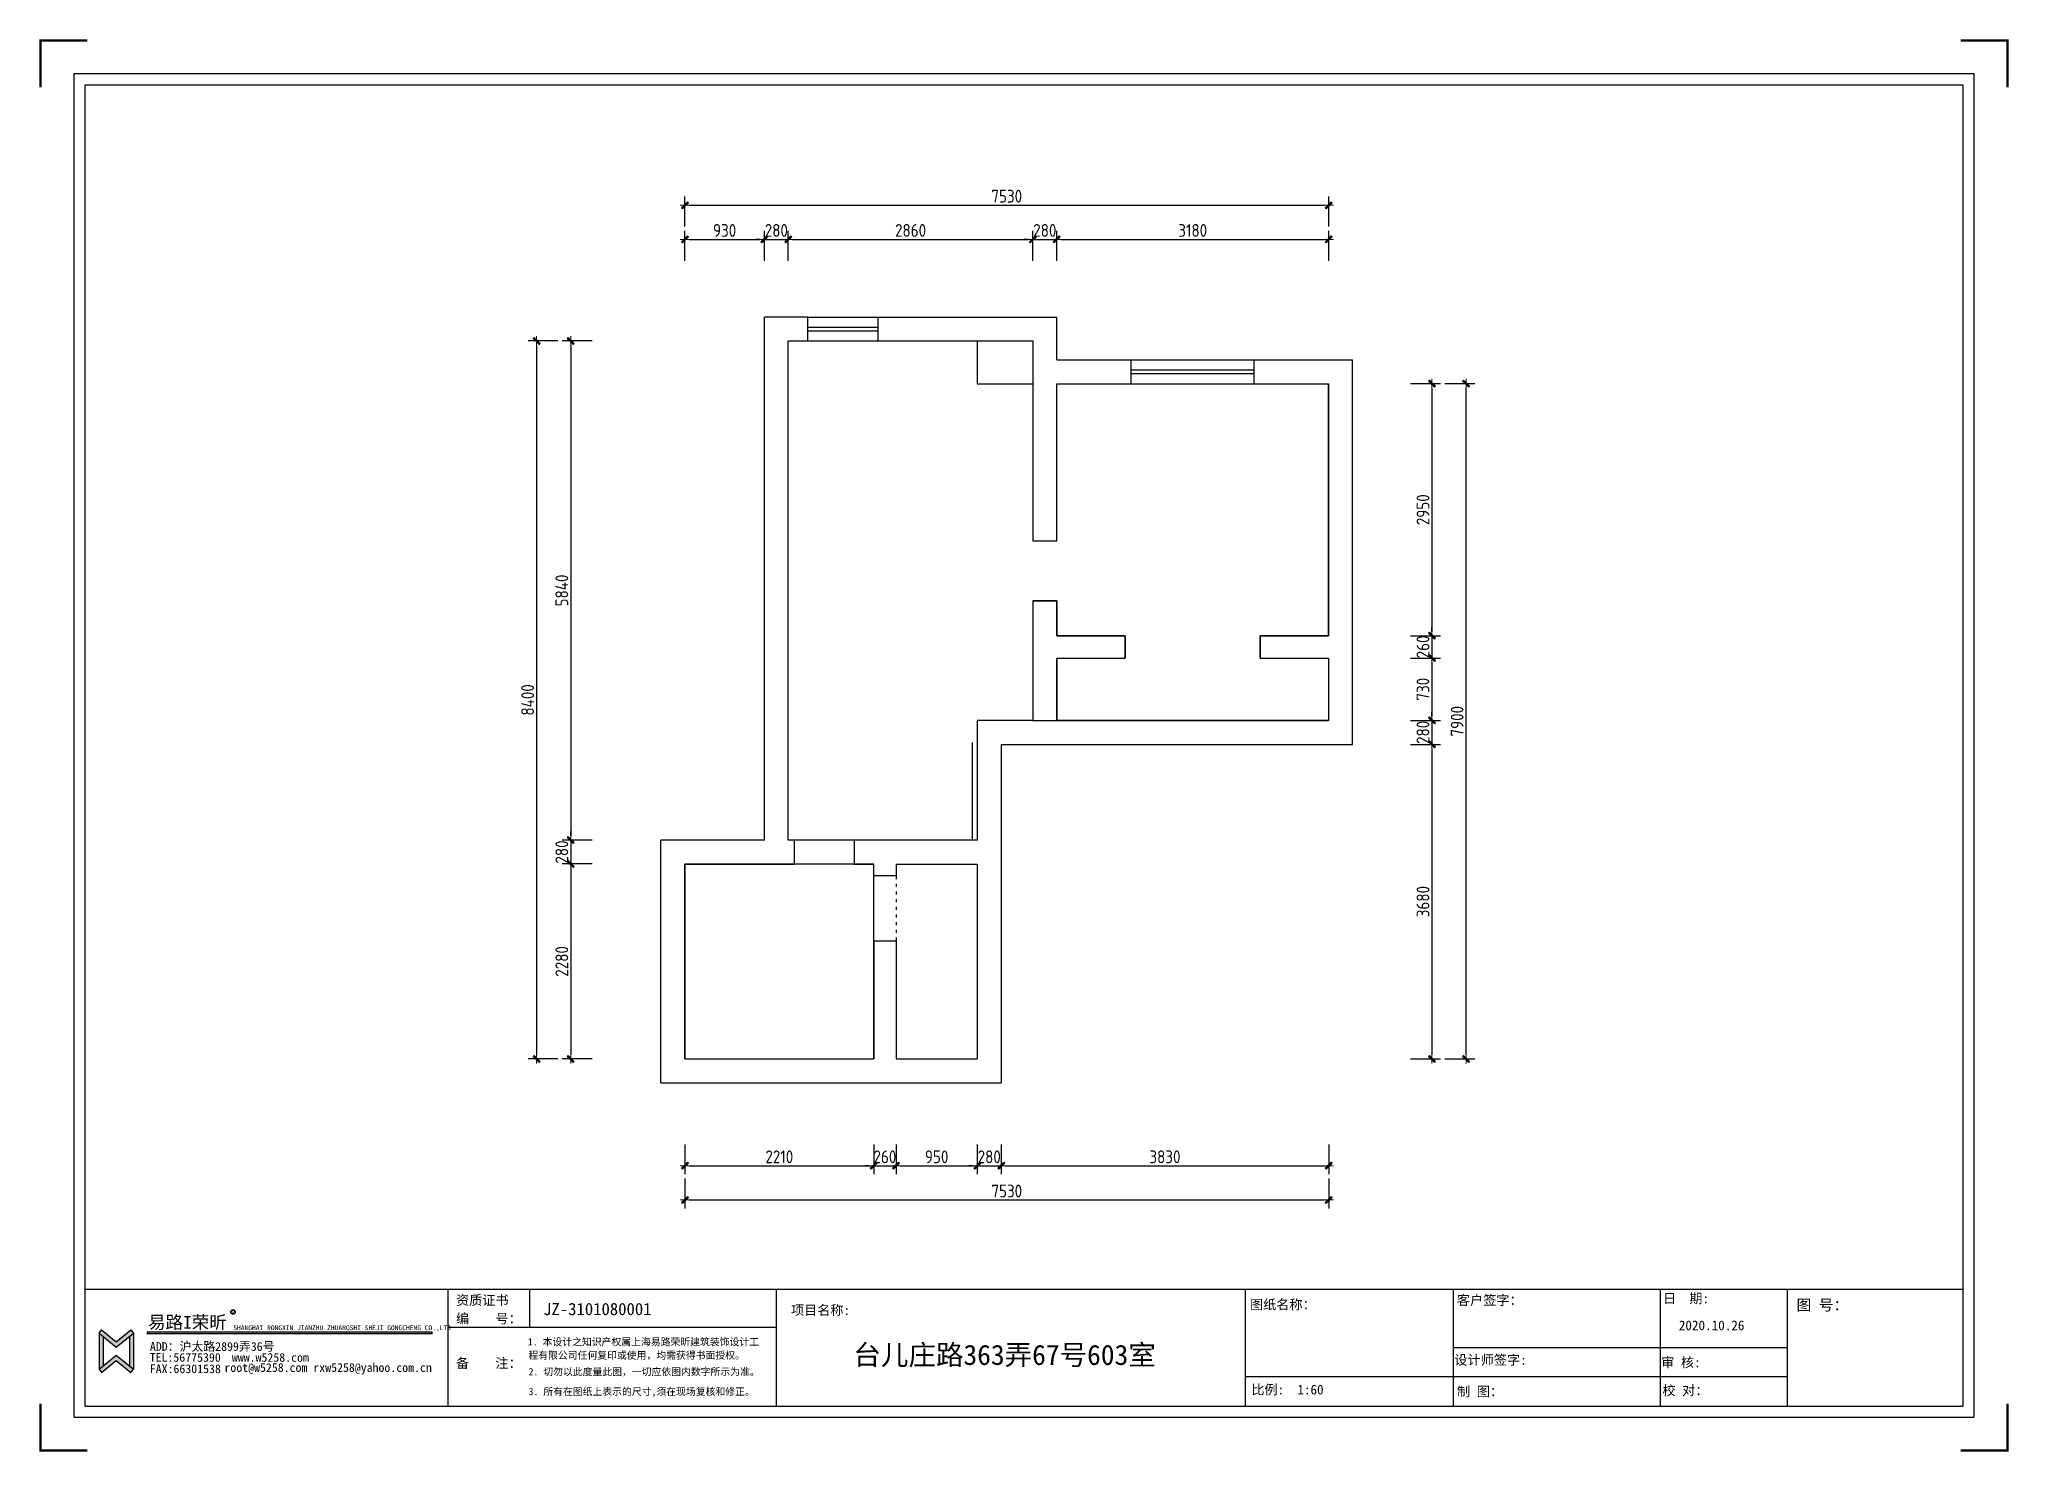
# Model space of a CAD drawing. Header units: millimetres. Extents: x -58733 to 427521, y -235734 to 553534.
# Drawn here: x 21101 to 44133, y 537011 to 553534 of the extents above; entities that cross this region are included whole.
import ezdxf

# ---------------------------------------------------------------- set-up
doc = ezdxf.new("R2010")
doc.units = ezdxf.units.MM
doc.linetypes.add('ACAD_ISO03W100', pattern=[30, 12, -18])
for name, color, linetype in [('00-墙体', 7, 'Continuous'), ('02-活动家具', 1, 'Continuous'), ('图框', 251, 'Continuous'), ('目录文字', 8, 'Continuous')]:
    doc.layers.add(name, color=color, linetype=linetype)
doc.layers.add('墙体', color=7, linetype='Continuous', lineweight=30)
doc.styles.add('CCD_DIM', font='ARCHS.SHX')
doc.styles.get("Standard").update_dxf_attribs({"font": 'simsun.ttc'})
doc.styles.add('YQ_DIM', font='SUPEROS.SHX', dxfattribs={"width": 0.8, "bigfont": 'HZDX.SHX'})
doc.styles.add('宋体', font='simsun.ttc', dxfattribs={"height": 120})
doc.styles.add('英文', font='simhei.ttf')
doc.styles.add('黑体', font='simhei.ttf')
doc.dimstyles.new('海龍1：50', dxfattribs={"dimscale": 50, "dimtxt": 3, "dimasz": 1, "dimexe": 2, "dimexo": 2, "dimgap": 0.6, "dimtad": 1, "dimdec": 0, "dimrnd": 5, "dimdsep": 46, "dimtxsty": 'CCD_DIM', "dimblk": 'WS-cj', "dimcen": 1, "dimclrd": 242, "dimclre": 242, "dimclrt": 2, "dimadec": 0, "dimazin": 2, "dimtfac": 1, "dimtdec": 0, "dimtix": 1, "dimtmove": 2, "dimatfit": 3, "dimldrblk": 'CCD_Leader_Arrow', "dimfxl": 5, "dimfxlon": 1, "dimtolj": 1, "dimarcsym": 0})

msp = doc.modelspace()

# ---------------------------------------------------------------- blocks, each defined once
blk = doc.blocks.new('WS-cj')
blk.add_hatch(color=1).paths.add_polyline_path([(0.59, 0.82), (-0.82, -0.59), (-0.59, -0.82), (0.82, 0.59)])
at = {"color": 1, "linetype": 'ByBlock', "lineweight": 0}
for p, q in [((-1.1, 0), (0, 0)), ((0, 0), (1.1, 0))]:
    blk.add_line(p, q, dxfattribs=at)
at = {"color": 1}
blk.add_lwpolyline([(0.59, 0.82), (-0.82, -0.59), (-0.59, -0.82), (0.82, 0.59)], close=True, dxfattribs=at)
blk = doc.blocks.new('*D449')
at = {"color": 242, "lineweight": -2}
for p, q in [((28650, 550944), (28650, 551294)), ((28700, 551194), (29530, 551194)), ((29580, 550944), (29580, 551294))]:
    blk.add_line(p, q, dxfattribs=at)
at = {"layer": 'Defpoints', "color": 0}
for p in [(29580, 551194), (28650, 550794), (29580, 550794)]:
    blk.add_point(p, dxfattribs=at)
at = {"color": 242, "lineweight": -2, "xscale": 50, "yscale": 50, "zscale": 50, "rotation": 180}
blk.add_blockref('WS-cj', (28650, 551194), dxfattribs=at)
at = {"color": 242, "lineweight": -2, "xscale": 50, "yscale": 50, "zscale": 50}
blk.add_blockref('WS-cj', (29580, 551194), dxfattribs=at)
at = {"color": 2, "insert": (29115, 551299), "char_height": 150, "attachment_point": 5, "style": 'CCD_DIM'}
blk.add_mtext('\\A1;930', dxfattribs=at)
blk = doc.blocks.new('CCD_Leader_Arrow')
at = {"color": 1, "linetype": 'ByBlock'}
blk.add_line((0, 0), (-1, 0), dxfattribs=at)
for points in [[(-0.86, 0.67), (-0.6, 0.85), (-0.24, 0), (0, 0)], [(-0.86, -0.67), (-0.6, -0.85), (-0.24, 0), (0, 0)]]:
    blk.add_solid(points, dxfattribs=at)
blk = doc.blocks.new('*D450')
at = {"color": 242, "lineweight": -2}
for p, q in [((29530, 551194), (29480, 551194)), ((29580, 550944), (29580, 551294)), ((29580, 551194), (29860, 551194)), ((29860, 550944), (29860, 551294)), ((29910, 551194), (29960, 551194))]:
    blk.add_line(p, q, dxfattribs=at)
at = {"layer": 'Defpoints', "color": 0}
for p in [(29860, 551194), (29580, 550794), (29860, 550794)]:
    blk.add_point(p, dxfattribs=at)
at = {"color": 242, "lineweight": -2, "xscale": 50, "yscale": 50, "zscale": 50}
blk.add_blockref('WS-cj', (29580, 551194), dxfattribs=at)
at = {"color": 242, "lineweight": -2, "xscale": 50, "yscale": 50, "zscale": 50, "rotation": 180}
blk.add_blockref('WS-cj', (29860, 551194), dxfattribs=at)
at = {"color": 2, "insert": (29720, 551299), "char_height": 150, "attachment_point": 5, "style": 'CCD_DIM'}
blk.add_mtext('\\A1;280', dxfattribs=at)
blk = doc.blocks.new('*D451')
at = {"color": 242, "lineweight": -2}
for p, q in [((29860, 550944), (29860, 551294)), ((29910, 551194), (32670, 551194)), ((32720, 550944), (32720, 551294))]:
    blk.add_line(p, q, dxfattribs=at)
at = {"layer": 'Defpoints', "color": 0}
for p in [(32720, 551194), (29860, 550794), (32720, 550794)]:
    blk.add_point(p, dxfattribs=at)
at = {"color": 242, "lineweight": -2, "xscale": 50, "yscale": 50, "zscale": 50, "rotation": 180}
blk.add_blockref('WS-cj', (29860, 551194), dxfattribs=at)
at = {"color": 242, "lineweight": -2, "xscale": 50, "yscale": 50, "zscale": 50}
blk.add_blockref('WS-cj', (32720, 551194), dxfattribs=at)
at = {"color": 2, "insert": (31290, 551299), "char_height": 150, "attachment_point": 5, "style": 'CCD_DIM'}
blk.add_mtext('\\A1;2860', dxfattribs=at)
blk = doc.blocks.new('*D452')
at = {"color": 242, "lineweight": -2}
for p, q in [((32670, 551194), (32620, 551194)), ((32720, 550944), (32720, 551294)), ((32720, 551194), (33000, 551194)), ((33000, 550944), (33000, 551294)), ((33050, 551194), (33100, 551194))]:
    blk.add_line(p, q, dxfattribs=at)
at = {"layer": 'Defpoints', "color": 0}
for p in [(33000, 551194), (32720, 550794), (33000, 550794)]:
    blk.add_point(p, dxfattribs=at)
at = {"color": 242, "lineweight": -2, "xscale": 50, "yscale": 50, "zscale": 50}
blk.add_blockref('WS-cj', (32720, 551194), dxfattribs=at)
at = {"color": 242, "lineweight": -2, "xscale": 50, "yscale": 50, "zscale": 50, "rotation": 180}
blk.add_blockref('WS-cj', (33000, 551194), dxfattribs=at)
at = {"color": 2, "insert": (32860, 551299), "char_height": 150, "attachment_point": 5, "style": 'CCD_DIM'}
blk.add_mtext('\\A1;280', dxfattribs=at)
blk = doc.blocks.new('*D453')
at = {"color": 242, "lineweight": -2}
for p, q in [((33000, 550944), (33000, 551294)), ((33050, 551194), (36130, 551194)), ((36180, 550944), (36180, 551294))]:
    blk.add_line(p, q, dxfattribs=at)
at = {"layer": 'Defpoints', "color": 0}
for p in [(36180, 551194), (33000, 550794), (36180, 550794)]:
    blk.add_point(p, dxfattribs=at)
at = {"color": 242, "lineweight": -2, "xscale": 50, "yscale": 50, "zscale": 50, "rotation": 180}
blk.add_blockref('WS-cj', (33000, 551194), dxfattribs=at)
at = {"color": 242, "lineweight": -2, "xscale": 50, "yscale": 50, "zscale": 50}
blk.add_blockref('WS-cj', (36180, 551194), dxfattribs=at)
at = {"color": 2, "insert": (34590, 551299), "char_height": 150, "attachment_point": 5, "style": 'CCD_DIM'}
blk.add_mtext('\\A1;3180', dxfattribs=at)
blk = doc.blocks.new('*D454')
at = {"color": 242, "lineweight": -2}
for p, q in [((28650, 551344), (28650, 551694)), ((36180, 551344), (36180, 551694)), ((28700, 551594), (36130, 551594))]:
    blk.add_line(p, q, dxfattribs=at)
at = {"layer": 'Defpoints', "color": 0}
for p in [(36180, 551594), (28650, 550794), (36180, 550794)]:
    blk.add_point(p, dxfattribs=at)
at = {"color": 242, "lineweight": -2, "xscale": 50, "yscale": 50, "zscale": 50, "rotation": 180}
blk.add_blockref('WS-cj', (28650, 551594), dxfattribs=at)
at = {"color": 242, "lineweight": -2, "xscale": 50, "yscale": 50, "zscale": 50}
blk.add_blockref('WS-cj', (36180, 551594), dxfattribs=at)
at = {"color": 2, "insert": (32415, 551699), "char_height": 150, "attachment_point": 5, "style": 'CCD_DIM'}
blk.add_mtext('\\A1;7530', dxfattribs=at)
blk = doc.blocks.new('*D455')
at = {"color": 242, "lineweight": -2}
for p, q in [((28650, 540605), (28650, 540255)), ((30860, 540605), (30860, 540255)), ((28700, 540355), (30810, 540355))]:
    blk.add_line(p, q, dxfattribs=at)
at = {"layer": 'Defpoints', "color": 0}
for p in [(28650, 540755), (30860, 540755), (30860, 540355)]:
    blk.add_point(p, dxfattribs=at)
at = {"color": 242, "lineweight": -2, "xscale": 50, "yscale": 50, "zscale": 50, "rotation": 180}
blk.add_blockref('WS-cj', (28650, 540355), dxfattribs=at)
at = {"color": 242, "lineweight": -2, "xscale": 50, "yscale": 50, "zscale": 50}
blk.add_blockref('WS-cj', (30860, 540355), dxfattribs=at)
at = {"color": 2, "insert": (29755, 540460), "char_height": 150, "attachment_point": 5, "style": 'CCD_DIM'}
blk.add_mtext('\\A1;2210', dxfattribs=at)
blk = doc.blocks.new('*D456')
at = {"color": 242, "lineweight": -2}
for p, q in [((30860, 540605), (30860, 540255)), ((31120, 540605), (31120, 540255)), ((30810, 540355), (30760, 540355)), ((30860, 540355), (31120, 540355)), ((31170, 540355), (31220, 540355))]:
    blk.add_line(p, q, dxfattribs=at)
at = {"layer": 'Defpoints', "color": 0}
for p in [(30860, 540755), (31120, 540755), (31120, 540355)]:
    blk.add_point(p, dxfattribs=at)
at = {"color": 242, "lineweight": -2, "xscale": 50, "yscale": 50, "zscale": 50}
blk.add_blockref('WS-cj', (30860, 540355), dxfattribs=at)
at = {"color": 242, "lineweight": -2, "xscale": 50, "yscale": 50, "zscale": 50, "rotation": 180}
blk.add_blockref('WS-cj', (31120, 540355), dxfattribs=at)
at = {"color": 2, "insert": (30990, 540460), "char_height": 150, "attachment_point": 5, "style": 'CCD_DIM'}
blk.add_mtext('\\A1;260', dxfattribs=at)
blk = doc.blocks.new('*D457')
at = {"color": 242, "lineweight": -2}
for p, q in [((31120, 540605), (31120, 540255)), ((32070, 540605), (32070, 540255)), ((31170, 540355), (32020, 540355))]:
    blk.add_line(p, q, dxfattribs=at)
at = {"layer": 'Defpoints', "color": 0}
for p in [(31120, 540755), (32070, 540755), (32070, 540355)]:
    blk.add_point(p, dxfattribs=at)
at = {"color": 242, "lineweight": -2, "xscale": 50, "yscale": 50, "zscale": 50, "rotation": 180}
blk.add_blockref('WS-cj', (31120, 540355), dxfattribs=at)
at = {"color": 242, "lineweight": -2, "xscale": 50, "yscale": 50, "zscale": 50}
blk.add_blockref('WS-cj', (32070, 540355), dxfattribs=at)
at = {"color": 2, "insert": (31595, 540460), "char_height": 150, "attachment_point": 5, "style": 'CCD_DIM'}
blk.add_mtext('\\A1;950', dxfattribs=at)
blk = doc.blocks.new('*D458')
at = {"color": 242, "lineweight": -2}
for p, q in [((32070, 540605), (32070, 540255)), ((32350, 540605), (32350, 540255)), ((32020, 540355), (31970, 540355)), ((32070, 540355), (32350, 540355)), ((32400, 540355), (32450, 540355))]:
    blk.add_line(p, q, dxfattribs=at)
at = {"layer": 'Defpoints', "color": 0}
for p in [(32070, 540755), (32350, 540755), (32350, 540355)]:
    blk.add_point(p, dxfattribs=at)
at = {"color": 242, "lineweight": -2, "xscale": 50, "yscale": 50, "zscale": 50}
blk.add_blockref('WS-cj', (32070, 540355), dxfattribs=at)
at = {"color": 242, "lineweight": -2, "xscale": 50, "yscale": 50, "zscale": 50, "rotation": 180}
blk.add_blockref('WS-cj', (32350, 540355), dxfattribs=at)
at = {"color": 2, "insert": (32210, 540460), "char_height": 150, "attachment_point": 5, "style": 'CCD_DIM'}
blk.add_mtext('\\A1;280', dxfattribs=at)
blk = doc.blocks.new('*D459')
at = {"color": 242, "lineweight": -2}
for p, q in [((32350, 540605), (32350, 540255)), ((36180, 540605), (36180, 540255)), ((32400, 540355), (36130, 540355))]:
    blk.add_line(p, q, dxfattribs=at)
at = {"layer": 'Defpoints', "color": 0}
for p in [(32350, 540755), (36180, 540755), (36180, 540355)]:
    blk.add_point(p, dxfattribs=at)
at = {"color": 242, "lineweight": -2, "xscale": 50, "yscale": 50, "zscale": 50, "rotation": 180}
blk.add_blockref('WS-cj', (32350, 540355), dxfattribs=at)
at = {"color": 242, "lineweight": -2, "xscale": 50, "yscale": 50, "zscale": 50}
blk.add_blockref('WS-cj', (36180, 540355), dxfattribs=at)
at = {"color": 2, "insert": (34265, 540460), "char_height": 150, "attachment_point": 5, "style": 'CCD_DIM'}
blk.add_mtext('\\A1;3830', dxfattribs=at)
blk = doc.blocks.new('*D460')
at = {"color": 242, "lineweight": -2}
for p, q in [((28650, 540205), (28650, 539855)), ((36180, 540205), (36180, 539855)), ((28700, 539955), (36130, 539955))]:
    blk.add_line(p, q, dxfattribs=at)
at = {"layer": 'Defpoints', "color": 0}
for p in [(28650, 540755), (36180, 540755), (36180, 539955)]:
    blk.add_point(p, dxfattribs=at)
at = {"color": 242, "lineweight": -2, "xscale": 50, "yscale": 50, "zscale": 50, "rotation": 180}
blk.add_blockref('WS-cj', (28650, 539955), dxfattribs=at)
at = {"color": 242, "lineweight": -2, "xscale": 50, "yscale": 50, "zscale": 50}
blk.add_blockref('WS-cj', (36180, 539955), dxfattribs=at)
at = {"color": 2, "insert": (32415, 540060), "char_height": 150, "attachment_point": 5, "style": 'CCD_DIM'}
blk.add_mtext('\\A1;7530', dxfattribs=at)
blk = doc.blocks.new('*D461')
at = {"color": 242, "lineweight": -2}
for p, q in [((27566, 550006), (27216, 550006)), ((27316, 549956), (27316, 544216)), ((27566, 544166), (27216, 544166))]:
    blk.add_line(p, q, dxfattribs=at)
at = {"layer": 'Defpoints', "color": 0}
for p in [(27716, 550006), (27316, 544166), (27716, 544166)]:
    blk.add_point(p, dxfattribs=at)
at = {"color": 242, "lineweight": -2, "xscale": 50, "yscale": 50, "zscale": 50}
for p, rotation in [((27316, 550006), 90), ((27316, 544166), 270)]:
    blk.add_blockref('WS-cj', p, dxfattribs=dict(at, rotation=rotation))
at = {"color": 2, "insert": (27211, 547086), "char_height": 150, "attachment_point": 5, "rotation": 90, "style": 'CCD_DIM'}
blk.add_mtext('\\A1;5840', dxfattribs=at)
blk = doc.blocks.new('*D462')
at = {"color": 242, "lineweight": -2}
for p, q in [((27316, 544216), (27316, 544266)), ((27566, 544166), (27216, 544166)), ((27316, 544166), (27316, 543886)), ((27566, 543886), (27216, 543886)), ((27316, 543836), (27316, 543786))]:
    blk.add_line(p, q, dxfattribs=at)
at = {"layer": 'Defpoints', "color": 0}
for p in [(27716, 544166), (27316, 543886), (27716, 543886)]:
    blk.add_point(p, dxfattribs=at)
at = {"color": 242, "lineweight": -2, "xscale": 50, "yscale": 50, "zscale": 50}
for p, rotation in [((27316, 544166), 270), ((27316, 543886), 90)]:
    blk.add_blockref('WS-cj', p, dxfattribs=dict(at, rotation=rotation))
at = {"color": 2, "insert": (27211, 544026), "char_height": 150, "attachment_point": 5, "rotation": 90, "style": 'CCD_DIM'}
blk.add_mtext('\\A1;280', dxfattribs=at)
blk = doc.blocks.new('*D463')
at = {"color": 242, "lineweight": -2}
for p, q in [((27566, 543886), (27216, 543886)), ((27316, 543836), (27316, 541656)), ((27566, 541606), (27216, 541606))]:
    blk.add_line(p, q, dxfattribs=at)
at = {"layer": 'Defpoints', "color": 0}
for p in [(27716, 543886), (27316, 541606), (27716, 541606)]:
    blk.add_point(p, dxfattribs=at)
at = {"color": 242, "lineweight": -2, "xscale": 50, "yscale": 50, "zscale": 50}
for p, rotation in [((27316, 543886), 90), ((27316, 541606), 270)]:
    blk.add_blockref('WS-cj', p, dxfattribs=dict(at, rotation=rotation))
at = {"color": 2, "insert": (27211, 542746), "char_height": 150, "attachment_point": 5, "rotation": 90, "style": 'CCD_DIM'}
blk.add_mtext('\\A1;2280', dxfattribs=at)
blk = doc.blocks.new('*D464')
at = {"color": 242, "lineweight": -2}
for p, q in [((27166, 550006), (26816, 550006)), ((26916, 549956), (26916, 541656)), ((27166, 541606), (26816, 541606))]:
    blk.add_line(p, q, dxfattribs=at)
at = {"layer": 'Defpoints', "color": 0}
for p in [(27716, 550006), (26916, 541606), (27716, 541606)]:
    blk.add_point(p, dxfattribs=at)
at = {"color": 242, "lineweight": -2, "xscale": 50, "yscale": 50, "zscale": 50}
for p, rotation in [((26916, 550006), 90), ((26916, 541606), 270)]:
    blk.add_blockref('WS-cj', p, dxfattribs=dict(at, rotation=rotation))
at = {"color": 2, "insert": (26811, 545806), "char_height": 150, "attachment_point": 5, "rotation": 90, "style": 'CCD_DIM'}
blk.add_mtext('\\A1;8400', dxfattribs=at)
blk = doc.blocks.new('*D465')
at = {"color": 242, "lineweight": -2}
for p, q in [((37138, 549506), (37488, 549506)), ((37388, 549456), (37388, 546606)), ((37138, 546556), (37488, 546556))]:
    blk.add_line(p, q, dxfattribs=at)
at = {"layer": 'Defpoints', "color": 0}
for p in [(36988, 549506), (36988, 546556), (37388, 546556)]:
    blk.add_point(p, dxfattribs=at)
at = {"color": 242, "lineweight": -2, "xscale": 50, "yscale": 50, "zscale": 50}
for p, rotation in [((37388, 549506), 90), ((37388, 546556), 270)]:
    blk.add_blockref('WS-cj', p, dxfattribs=dict(at, rotation=rotation))
at = {"color": 2, "insert": (37283, 548031), "char_height": 150, "attachment_point": 5, "rotation": 90, "style": 'CCD_DIM'}
blk.add_mtext('\\A1;2950', dxfattribs=at)
blk = doc.blocks.new('*D466')
at = {"color": 242, "lineweight": -2}
for p, q in [((37138, 546556), (37488, 546556)), ((37388, 546606), (37388, 546656)), ((37388, 546556), (37388, 546296)), ((37138, 546296), (37488, 546296)), ((37388, 546246), (37388, 546196))]:
    blk.add_line(p, q, dxfattribs=at)
at = {"layer": 'Defpoints', "color": 0}
for p in [(36988, 546556), (36988, 546296), (37388, 546296)]:
    blk.add_point(p, dxfattribs=at)
at = {"color": 242, "lineweight": -2, "xscale": 50, "yscale": 50, "zscale": 50}
for p, rotation in [((37388, 546556), 270), ((37388, 546296), 90)]:
    blk.add_blockref('WS-cj', p, dxfattribs=dict(at, rotation=rotation))
at = {"color": 2, "insert": (37283, 546426), "char_height": 150, "attachment_point": 5, "rotation": 90, "style": 'CCD_DIM'}
blk.add_mtext('\\A1;260', dxfattribs=at)
blk = doc.blocks.new('*D467')
at = {"color": 242, "lineweight": -2}
for p, q in [((37138, 546296), (37488, 546296)), ((37388, 546246), (37388, 545616)), ((37138, 545566), (37488, 545566))]:
    blk.add_line(p, q, dxfattribs=at)
at = {"layer": 'Defpoints', "color": 0}
for p in [(36988, 546296), (36988, 545566), (37388, 545566)]:
    blk.add_point(p, dxfattribs=at)
at = {"color": 242, "lineweight": -2, "xscale": 50, "yscale": 50, "zscale": 50}
for p, rotation in [((37388, 546296), 90), ((37388, 545566), 270)]:
    blk.add_blockref('WS-cj', p, dxfattribs=dict(at, rotation=rotation))
at = {"color": 2, "insert": (37283, 545931), "char_height": 150, "attachment_point": 5, "rotation": 90, "style": 'CCD_DIM'}
blk.add_mtext('\\A1;730', dxfattribs=at)
blk = doc.blocks.new('*D468')
at = {"color": 242, "lineweight": -2}
for p, q in [((37388, 545616), (37388, 545666)), ((37138, 545566), (37488, 545566)), ((37388, 545566), (37388, 545286)), ((37138, 545286), (37488, 545286)), ((37388, 545236), (37388, 545186))]:
    blk.add_line(p, q, dxfattribs=at)
at = {"layer": 'Defpoints', "color": 0}
for p in [(36988, 545566), (36988, 545286), (37388, 545286)]:
    blk.add_point(p, dxfattribs=at)
at = {"color": 242, "lineweight": -2, "xscale": 50, "yscale": 50, "zscale": 50}
for p, rotation in [((37388, 545566), 270), ((37388, 545286), 90)]:
    blk.add_blockref('WS-cj', p, dxfattribs=dict(at, rotation=rotation))
at = {"color": 2, "insert": (37283, 545426), "char_height": 150, "attachment_point": 5, "rotation": 90, "style": 'CCD_DIM'}
blk.add_mtext('\\A1;280', dxfattribs=at)
blk = doc.blocks.new('*D469')
at = {"color": 242, "lineweight": -2}
for p, q in [((37138, 545286), (37488, 545286)), ((37388, 545236), (37388, 541656)), ((37138, 541606), (37488, 541606))]:
    blk.add_line(p, q, dxfattribs=at)
at = {"layer": 'Defpoints', "color": 0}
for p in [(36988, 545286), (36988, 541606), (37388, 541606)]:
    blk.add_point(p, dxfattribs=at)
at = {"color": 242, "lineweight": -2, "xscale": 50, "yscale": 50, "zscale": 50}
for p, rotation in [((37388, 545286), 90), ((37388, 541606), 270)]:
    blk.add_blockref('WS-cj', p, dxfattribs=dict(at, rotation=rotation))
at = {"color": 2, "insert": (37283, 543446), "char_height": 150, "attachment_point": 5, "rotation": 90, "style": 'CCD_DIM'}
blk.add_mtext('\\A1;3680', dxfattribs=at)
blk = doc.blocks.new('*D470')
at = {"color": 242, "lineweight": -2}
for p, q in [((37538, 549506), (37888, 549506)), ((37788, 541656), (37788, 549456)), ((37538, 541606), (37888, 541606))]:
    blk.add_line(p, q, dxfattribs=at)
at = {"layer": 'Defpoints', "color": 0}
for p in [(36988, 549506), (37788, 549506), (36988, 541606)]:
    blk.add_point(p, dxfattribs=at)
at = {"color": 242, "lineweight": -2, "xscale": 50, "yscale": 50, "zscale": 50}
for p, rotation in [((37788, 549506), 90), ((37788, 541606), 270)]:
    blk.add_blockref('WS-cj', p, dxfattribs=dict(at, rotation=rotation))
at = {"color": 2, "insert": (37683, 545556), "char_height": 150, "attachment_point": 5, "rotation": 90, "style": 'CCD_DIM'}
blk.add_mtext('\\A1;7900', dxfattribs=at)
blk = doc.blocks.new('图框1比60')
h = blk.add_hatch(color=8)
edge = h.paths.add_edge_path()
edge.add_ellipse((163710, 45505), major_axis=(-0.2, 29.4), ratio=1, start_angle=269.6878, end_angle=449.6878)
edge.add_ellipse((163710, 45505), major_axis=(-0.2, 29.4), ratio=1, start_angle=89.5622, end_angle=269.5622)
edge = h.paths.add_edge_path(flags=16)
edge.add_ellipse((163710, 45505), major_axis=(0, 24.9), ratio=1, start_angle=269.966, end_angle=449.966)
edge.add_ellipse((163710, 45505), major_axis=(0, 24.9), ratio=1, start_angle=89.8872, end_angle=269.8872)
h = blk.add_hatch(color=8)
h.paths.add_polyline_path([(162213, 45056), (162434, 45236), (162401, 45277), (162213, 45124), (162025, 45277), (161992, 45236)])
h.paths.add_polyline_path([(162213, 44882), (162401, 44729), (162434, 44770), (162213, 44950), (161992, 44770), (162025, 44729)])
h = blk.add_hatch(color=8)
h.paths.add_polyline_path([(162044, 45193), (161992, 45236), (161992, 44770), (162044, 44813)])
h.paths.add_polyline_path([(162434, 45236), (162381, 45193), (162381, 44813), (162434, 44770)])
blk.add_hatch(color=8).paths.add_polyline_path([(162610, 45245), (162610, 45227), (166263, 45227), (166263, 45245)])
at = {"layer": '目录文字'}
h = blk.add_hatch(color=8, dxfattribs=at)
edge = h.paths.add_edge_path()
edge.add_ellipse((163710, 45505), major_axis=(-0.2, 29.4), ratio=1, start_angle=89.5622, end_angle=269.5622)
edge.add_ellipse((163710, 45505), major_axis=(-0.2, 29.4), ratio=1, start_angle=269.6621, end_angle=449.6621)
edge = h.paths.add_edge_path(flags=16)
edge.add_ellipse((163710, 45505), major_axis=(0, 24.9), ratio=1, start_angle=90.0288, end_angle=270.0288, ccw=False)
edge.add_ellipse((163710, 45505), major_axis=(0, 24.9), ratio=1, start_angle=-89.8872, end_angle=90.1128, ccw=False)
h.paths.add_polyline_path([(163689, 45539), (163733, 45539), (163733, 45472), (163689, 45472)], flags=9)
at = {"color": 8}
for p, q in [((176692, 45797), (176692, 44297)), ((161992, 45236), (162025, 45277)), ((161992, 45236), (161992, 44770)), ((161992, 45236), (162213, 45056)), ((162025, 45277), (162213, 45124)), ((162213, 45124), (162401, 45277)), ((162213, 45056), (162434, 45236)), ((162401, 45277), (162434, 45236)), ((162434, 45236), (162434, 44770)), ((166263, 45245), (162610, 45245)), ((166263, 45227), (162610, 45227)), ((166263, 45227), (166263, 45245)), ((162044, 45193), (162044, 44813)), ((162381, 45193), (162381, 44813)), ((161992, 44770), (162213, 44950)), ((161992, 44770), (162025, 44729)), ((162025, 44729), (162213, 44882)), ((162213, 44950), (162434, 44770)), ((162213, 44882), (162401, 44729)), ((162401, 44729), (162434, 44770))]:
    blk.add_line(p, q, dxfattribs=at)
blk.add_ellipse((163710, 45505, 0), major_axis=(0.1, 29.4), ratio=1, start_param=1.575118209033049, end_param=7.858303516212636, dxfattribs=at)
at = {"layer": '图框', "color": 121}
for p, q in [((161670, 61389), (161670, 44157)), ((186038, 61389), (161670, 61389)), ((186038, 44157), (186038, 61389)), ((161670, 44157), (186038, 44157))]:
    blk.add_line(p, q, dxfattribs=at)
at = {"layer": '图框', "color": 8}
for p, q in [((161809, 61249), (161809, 44297)), ((161809, 61249), (161809, 45797)), ((161809, 61249), (185898, 61249)), ((185898, 44297), (185898, 61249)), ((185898, 45797), (185898, 61249)), ((161809, 45797), (185898, 45797)), ((161809, 45797), (185898, 45797)), ((166465, 45797), (166465, 44297)), ((167511, 45797), (167511, 45305)), ((170675, 45797), (170675, 44297)), ((176692, 45797), (176692, 44297)), ((179360, 44297), (179360, 45797)), ((182010, 45797), (182010, 44297)), ((183644, 44297), (183644, 45797)), ((170675, 45305), (166465, 45305)), ((182010, 45047), (179360, 45047)), ((183644, 45047), (182010, 45047)), ((179360, 44672), (176692, 44672)), ((182010, 44672), (179360, 44672)), ((183644, 44672), (182010, 44672)), ((161809, 44297), (185898, 44297))]:
    blk.add_line(p, q, dxfattribs=at)
at = {"layer": '图框', "color": 121, "const_width": 28.3}
for points in [[(161841, 61818), (161241, 61818), (161241, 61217)], [(185866, 61818), (186467, 61818), (186467, 61217)], [(161841, 43728), (161241, 43728), (161241, 44329)], [(185866, 43728), (186467, 43728), (186467, 44329)]]:
    blk.add_lwpolyline(points, dxfattribs=at)
at = {"layer": '目录文字', "color": 8}
blk.add_line((162610, 45245), (162610, 45227), dxfattribs=at)
blk.add_ellipse((163710, 45505, 0), major_axis=(0.4, 24.9), ratio=1, start_param=1.571448490114663, end_param=7.854633797294249, dxfattribs=at)
for s, height, style, width, p in [('资质证书', 123.8, '宋体', 0.999898, (166569, 45595)), ('客户签字：', 123.8, '宋体', 0.999898, (179405, 45596)), ('日  期:', 123.8, '宋体', 0.999898, (182048, 45618)), ('易路I荣昕', 164.1, '黑体', 0.999898, (162621, 45292)), ('R', 44.9, 'YQ_DIM', 0.8, (163698, 45483, 0)), ('编    号：', 123.8, '宋体', 0.999898, (166569, 45359)), ('项目名称:', 123.3, '黑体', 0.999898, (170866, 45468)), ('图纸名称：', 123.3, '黑体', 0.999898, (176753, 45540)), ('图 号：', 139.1, '宋体', 0.999898, (183761, 45526)), ('SHANGHAI RONGXIN JIANZHU ZHUANGSHI SHEJI GONGCHENG CO.,LTD', 61.54, '英文', 0.999898, (163713, 45273)), ('2020.10.26', 123.8, '宋体', 0.999898, (182251, 45272)), ('TEL:56775390', 111.72, '英文', 0.999898, (162641, 44867)), ('ADD：沪太路2899弄36号', 111.72, '英文', 0.999898, (162644, 45007)), ('www.w5258.com', 111.72, '英文', 0.999898, (163695, 44867)), ('1. 本设计之知识产权属上海易路荣昕建筑装饰设计工', 92.51, '黑体', 0.999898, (167491, 45076)), ('程有限公司任何复印或使用，均需获得书面授权。', 92.51, '黑体', 0.999898, (167498, 44904)), ('台儿庄路363弄67号603室', 258.72, '宋体', 0.999898, (171666, 44826)), ('设计师签字:', 123.8, '宋体', 0.999898, (179372, 44829)), ('FAX:66301538', 111.72, '英文', 0.999898, (162642, 44721)), ('root@w5258.com rxw5258@yahoo.com.cn', 111.72, '英文', 0.999898, (163600, 44737)), ('备    注：', 123.8, '宋体', 0.999898, (166569, 44788)), ('2. 切勿以此度量此图，一切应依图内数字所示为准。', 92.51, '黑体', 0.999898, (167500, 44693)), ('审 核:', 123.8, '宋体', 0.999898, (182025, 44798)), ('3. 所有在图纸上表示的尺寸,须在现场复核和修正。', 92.51, '黑体', 0.999898, (167500, 44438)), ('比例:  1:60', 123.8, '宋体', 0.999898, (176769, 44448)), ('制 图：', 123.8, '宋体', 0.999898, (179407, 44425)), ('校 对：', 123.8, '宋体', 0.999898, (182041, 44438))]:
    blk.add_text(s, height=height, dxfattribs=dict(at, style=style, width=width)).set_placement(p)
at = {"layer": '目录文字', "width": 1}
blk.add_text('JZ-3101080001', height=157.18, dxfattribs=at).set_placement((167687, 45465))

# ---------------------------------------------------------------- dimensions: what is measured, and where the dimension line sits
for base, p1, p2, picture, middle in [((36179.6, 551593.7), (28649.6, 550793.7), (36179.6, 550793.7), '*D454', (32414.6, 551698.7)), ((29579.6, 551193.7), (28649.6, 550793.7), (29579.6, 550793.7), '*D449', (29114.6, 551298.7)), ((29859.6, 551193.7), (29579.6, 550793.7), (29859.6, 550793.7), '*D450', (29719.6, 551298.7)), ((32719.6, 551193.7), (29859.6, 550793.7), (32719.6, 550793.7), '*D451', (31289.6, 551298.7)), ((32999.6, 551193.7), (32719.6, 550793.7), (32999.6, 550793.7), '*D452', (32859.6, 551298.7)), ((36179.6, 551193.7), (32999.6, 550793.7), (36179.6, 550793.7), '*D453', (34589.6, 551298.7)), ((30859.6, 540355.4), (28649.6, 540755.4), (30859.6, 540755.4), '*D455', (29754.6, 540460.4)), ((36179.6, 539955.4), (28649.6, 540755.4), (36179.6, 540755.4), '*D460', (32414.6, 540060.4)), ((31119.6, 540355.4), (30859.6, 540755.4), (31119.6, 540755.4), '*D456', (30989.6, 540460.4)), ((32069.6, 540355.4), (31119.6, 540755.4), (32069.6, 540755.4), '*D457', (31594.6, 540460.4)), ((32349.6, 540355.4), (32069.6, 540755.4), (32349.6, 540755.4), '*D458', (32209.6, 540460.4)), ((36179.6, 540355.4), (32349.6, 540755.4), (36179.6, 540755.4), '*D459', (34264.6, 540460.4))]:
    dim = msp.add_linear_dim(base=base, p1=p1, p2=p2, dimstyle='海龍1：50')
    dim.commit()
    dim.dimension.update_dxf_attribs({"geometry": picture, "text_midpoint": middle})
for base, p1, p2, picture, middle in [((26915.7, 541605.8), (27715.7, 550005.8), (27715.7, 541605.8), '*D464', (26810.7, 545805.8)), ((27315.7, 544165.8), (27715.7, 550005.8), (27715.7, 544165.8), '*D461', (27210.7, 547085.8)), ((37388.3, 546555.8), (36988.3, 549505.8), (36988.3, 546555.8), '*D465', (37283.3, 548030.8)), ((37788.3, 549505.8), (36988.3, 541605.8), (36988.3, 549505.8), '*D470', (37683.3, 545555.8)), ((37388.3, 546295.8), (36988.3, 546555.8), (36988.3, 546295.8), '*D466', (37283.3, 546425.8)), ((37388.3, 545565.8), (36988.3, 546295.8), (36988.3, 545565.8), '*D467', (37283.3, 545930.8)), ((37388.3, 545285.8), (36988.3, 545565.8), (36988.3, 545285.8), '*D468', (37283.3, 545425.8)), ((37388.3, 541605.8), (36988.3, 545285.8), (36988.3, 541605.8), '*D469', (37283.3, 543445.8)), ((27315.7, 543885.8), (27715.7, 544165.8), (27715.7, 543885.8), '*D462', (27210.7, 544025.8)), ((27315.7, 541605.8), (27715.7, 543885.8), (27715.7, 541605.8), '*D463', (27210.7, 542745.8))]:
    dim = msp.add_linear_dim(base=base, p1=p1, p2=p2, angle=90, dimstyle='海龍1：50')
    dim.commit()
    dim.dimension.update_dxf_attribs({"geometry": picture, "text_midpoint": middle})

# ---------------------------------------------------------------- linework, layer by layer
for p, q in [((29579.6, 544165.8), (29579.6, 550285.8)), ((30089.6, 550285.8), (29579.6, 550285.8)), ((30089.6, 550005.8), (30089.6, 550285.8)), ((30909.6, 550005.8), (30909.6, 550285.8)), ((30909.6, 550285.8), (32999.6, 550285.8)), ((32999.6, 549785.8), (32999.6, 550285.8)), ((29859.6, 544165.8), (29859.6, 550005.8)), ((29859.6, 550005.8), (30089.6, 550005.8)), ((30909.6, 550005.8), (32719.6, 550005.8)), ((32069.6, 550005.8), (32069.6, 549505.8)), ((32719.6, 550005.8), (32719.6, 547665.8)), ((32999.6, 549785.8), (33869.6, 549785.8)), ((33869.6, 549505.8), (33869.6, 549785.8)), ((35309.6, 549505.8), (35309.6, 549785.8)), ((35309.6, 549785.8), (36459.6, 549785.8)), ((36459.6, 545285.8), (36459.6, 549785.8)), ((32069.6, 549505.8), (32719.6, 549505.8)), ((32999.6, 547665.8), (32999.6, 549505.8)), ((32999.6, 549505.8), (33869.6, 549505.8)), ((35309.6, 549505.8), (36179.6, 549505.8)), ((36179.6, 546555.8), (36179.6, 549505.8)), ((32719.6, 547665.8), (32999.6, 547665.8)), ((32719.6, 546965.8), (32999.6, 546965.8)), ((32719.6, 546965.8), (32719.6, 545565.8)), ((32999.6, 546965.8), (32999.6, 546555.8)), ((32999.6, 546555.8), (33799.6, 546555.8)), ((33799.6, 546555.8), (33799.6, 546295.8)), ((35379.6, 546555.8), (36179.6, 546555.8)), ((35379.6, 546295.8), (35379.6, 546555.8)), ((32999.6, 546295.8), (32999.6, 545565.8)), ((32999.6, 546295.8), (33799.6, 546295.8)), ((35379.6, 546295.8), (36179.6, 546295.8)), ((36179.6, 546295.8), (36179.6, 545565.8)), ((32719.6, 545565.8), (32069.6, 545565.8)), ((32069.6, 545565.8), (32069.6, 544165.8)), ((32719.6, 545565.8), (36179.6, 545565.8)), ((32349.6, 545285.8), (32349.6, 541325.8)), ((32349.6, 545285.8), (36459.6, 545285.8)), ((28369.6, 541325.8), (28369.6, 544165.8)), ((29579.6, 544165.8), (28369.6, 544165.8)), ((29929.6, 544165.8), (29859.6, 544165.8)), ((29929.6, 544165.8), (29929.6, 543885.8)), ((32069.6, 544165.8), (30629.6, 544165.8)), ((30629.6, 544165.8), (30629.6, 543885.8)), ((28649.6, 541605.8), (28649.6, 543885.8)), ((28649.6, 543885.8), (29929.6, 543885.8)), ((30629.6, 543885.8), (30859.6, 543885.8)), ((30859.6, 543745.8), (30859.6, 543885.8)), ((31119.6, 543885.8), (32069.6, 543885.8)), ((31119.6, 543885.8), (31119.6, 543745.8)), ((32069.6, 543885.8), (32069.6, 541605.8)), ((31119.6, 543745.8), (30859.6, 543745.8)), ((30859.6, 542985.8), (31119.6, 542985.8)), ((30859.6, 542985.8), (30859.6, 541605.8)), ((31119.6, 542985.8), (31119.6, 541605.8)), ((28649.6, 541605.8), (30859.6, 541605.8)), ((31119.6, 541605.8), (32069.6, 541605.8)), ((28369.6, 541325.8), (32349.6, 541325.8))]:
    msp.add_line(p, q)
at = {"color": 12}
for p, q in [((30089.6, 550285.8), (30909.6, 550285.8)), ((30089.6, 550005.8), (30909.6, 550005.8)), ((33869.6, 549785.8), (35309.6, 549785.8)), ((33869.6, 549505.8), (35309.6, 549505.8))]:
    msp.add_line(p, q, dxfattribs=at)
at = {"color": 251}
msp.add_line((32009.6, 545305.8), (32009.6, 544165.8), dxfattribs=at)
at = {"color": 4}
for points in [[(29859.6, 544165.8), (29859.6, 550005.8), (30089.6, 550005.8), (30909.6, 550005.8), (32069.6, 550005.8), (32069.6, 549505.8), (32719.6, 549505.8), (32719.6, 547665.8), (32999.6, 547665.8), (32999.6, 549505.8), (33869.6, 549505.8), (35309.6, 549505.8), (36179.6, 549505.8), (36179.6, 546555.8), (35379.6, 546555.8), (35379.6, 546295.8), (36179.6, 546295.8), (36179.6, 545565.8), (32999.6, 545565.8), (32999.6, 546295.8), (33799.6, 546295.8), (33799.6, 546555.8), (32999.6, 546555.8), (32999.6, 546965.8), (32719.6, 546965.8), (32719.6, 545565.8), (32069.6, 545565.8), (32069.6, 544165.8), (32009.6, 544165.8), (30629.6, 544165.8), (29929.6, 544165.8)], [(28649.6, 543885.8), (28649.6, 541605.8), (30859.6, 541605.8), (30859.6, 542985.8), (30859.6, 543745.8), (30859.6, 543885.8), (30629.6, 543885.8), (29929.6, 543885.8)]]:
    msp.add_lwpolyline(points, close=True, dxfattribs=at)
at = {"layer": '00-墙体', "color": 42}
for p, q in [((30089.6, 550165.8), (30909.6, 550165.8)), ((30089.6, 550125.8), (30909.6, 550125.8)), ((33869.6, 549665.8), (35309.6, 549665.8)), ((33869.6, 549625.8), (35309.6, 549625.8))]:
    msp.add_line(p, q, dxfattribs=at)
at = {"layer": '02-活动家具', "color": 8, "linetype": 'ACAD_ISO03W100', "ltscale": 3}
for p, q in [((30629.6, 544165.8), (29929.6, 544165.8)), ((30629.6, 543885.8), (29929.6, 543885.8)), ((30859.6, 542985.8), (30859.6, 543745.8)), ((31119.6, 543745.8), (31119.6, 542985.8))]:
    msp.add_line(p, q, dxfattribs=at)

# ---------------------------------------------------------------- block references
at = {"layer": '墙体', "color": 0, "xscale": 0.9120113186390109, "yscale": 0.9120113186390109, "zscale": 0.9120113186390109}
msp.add_blockref('图框1比60', (-125939.9, 497142.8), dxfattribs=at)

msp.set_redraw_order([(e.dxf.handle, doc.entitydb.next_handle()) for e in msp.query("TEXT MTEXT ATTDEF DIMENSION ARC_DIMENSION")])  # texts and dimensions are drawn at this point

doc.saveas('drawing.dxf')
